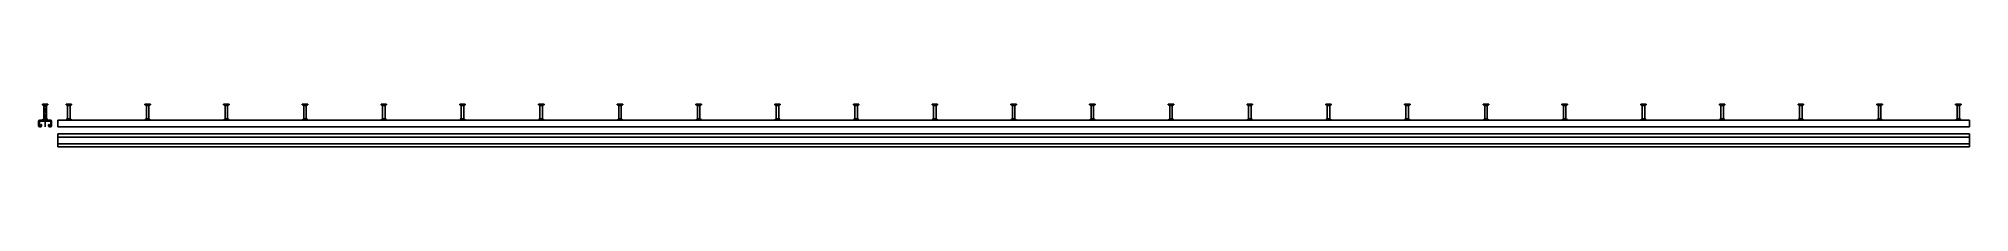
# Model space of a CAD drawing. Header units: millimetres. Extents: x -218 to 5913, y -3930 to 2743.
# Drawn here: x -218 to 5913, y -3930 to -3794 of the extents above; entities that cross this region are included whole.
import ezdxf

# ---------------------------------------------------------------- set-up
doc = ezdxf.new("R2010")
doc.units = ezdxf.units.MM
doc.header["$LTSCALE"] = 10
doc.linetypes.add('MITTE2', pattern=[1.125, 0.75, -0.125, 0.125, -0.125])
doc.layers.add('HALFEN', color=2, linetype='CONTINUOUS')

msp = doc.modelspace()

# ---------------------------------------------------------------- linework, layer by layer
at = {"layer": 'HALFEN'}
for p, q in [((-188.5, -3794.2), (-206, -3794.2)), ((-206, -3794.2), (-206, -3796.1)), ((-188.5, -3796.1), (-206, -3796.1)), ((-205.2, -3796.1), (-201.7, -3798)), ((-201.3, -3794.5), (-201.3, -3795.9)), ((-201.3, -3841), (-201.3, -3798.7)), ((-200.7, -3798.2), (-193.8, -3798.2)), ((-193.2, -3794.5), (-193.2, -3795.9)), ((-193.2, -3841), (-193.2, -3798.7)), ((-189.2, -3796.1), (-192.8, -3798)), ((-188.5, -3794.2), (-188.5, -3796.1)), ((-113, -3794.2), (-130.5, -3794.2)), ((-130.5, -3794.2), (-130.5, -3796.1)), ((-113, -3796.1), (-130.5, -3796.1)), ((-129.8, -3796.1), (-126.2, -3798)), ((-125.8, -3794.5), (-125.8, -3795.9)), ((-125.8, -3841), (-125.8, -3798.7)), ((-125.2, -3798.2), (-118.3, -3798.2)), ((-117.8, -3841), (-117.8, -3798.7)), ((-117.7, -3794.5), (-117.7, -3795.9)), ((-113.8, -3796.1), (-117.3, -3798)), ((-113, -3794.2), (-113, -3796.1)), ((119.5, -3794.2), (119.5, -3796.1)), ((137, -3794.2), (119.5, -3794.2)), ((137, -3796.1), (119.5, -3796.1)), ((120.2, -3796.1), (123.8, -3798)), ((124.2, -3794.5), (124.2, -3795.9)), ((124.2, -3841), (124.2, -3798.7)), ((124.8, -3798.2), (131.7, -3798.2)), ((132.2, -3841), (132.2, -3798.7)), ((132.3, -3794.5), (132.3, -3795.9)), ((136.2, -3796.1), (132.7, -3798)), ((137, -3794.2), (137, -3796.1)), ((369.5, -3794.2), (369.5, -3796.1)), ((387, -3794.2), (369.5, -3794.2)), ((387, -3796.1), (369.5, -3796.1)), ((370.2, -3796.1), (373.8, -3798)), ((374.2, -3794.5), (374.2, -3795.9)), ((374.2, -3841), (374.2, -3798.7)), ((374.8, -3798.2), (381.7, -3798.2)), ((382.2, -3841), (382.2, -3798.7)), ((382.3, -3794.5), (382.3, -3795.9)), ((386.2, -3796.1), (382.7, -3798)), ((387, -3794.2), (387, -3796.1)), ((619.5, -3794.2), (619.5, -3796.1)), ((637, -3794.2), (619.5, -3794.2)), ((637, -3796.1), (619.5, -3796.1)), ((620.2, -3796.1), (623.8, -3798)), ((624.2, -3794.5), (624.2, -3795.9)), ((624.2, -3841), (624.2, -3798.7)), ((624.8, -3798.2), (631.7, -3798.2)), ((632.2, -3841), (632.2, -3798.7)), ((632.3, -3794.5), (632.3, -3795.9)), ((636.2, -3796.1), (632.7, -3798)), ((637, -3794.2), (637, -3796.1)), ((869.5, -3794.2), (869.5, -3796.1)), ((887, -3794.2), (869.5, -3794.2)), ((887, -3796.1), (869.5, -3796.1)), ((870.2, -3796.1), (873.8, -3798)), ((874.2, -3794.5), (874.2, -3795.9)), ((874.2, -3841), (874.2, -3798.7)), ((874.8, -3798.2), (881.7, -3798.2)), ((882.2, -3841), (882.2, -3798.7)), ((882.3, -3794.5), (882.3, -3795.9)), ((886.2, -3796.1), (882.7, -3798)), ((887, -3794.2), (887, -3796.1)), ((1119.5, -3794.2), (1119.5, -3796.1)), ((1137, -3794.2), (1119.5, -3794.2)), ((1137, -3796.1), (1119.5, -3796.1)), ((1120.2, -3796.1), (1123.8, -3798)), ((1124.2, -3794.5), (1124.2, -3795.9)), ((1124.2, -3841), (1124.2, -3798.7)), ((1124.8, -3798.2), (1131.7, -3798.2)), ((1132.2, -3841), (1132.2, -3798.7)), ((1132.3, -3794.5), (1132.3, -3795.9)), ((1136.2, -3796.1), (1132.7, -3798)), ((1137, -3794.2), (1137, -3796.1)), ((1369.5, -3794.2), (1369.5, -3796.1)), ((1387, -3794.2), (1369.5, -3794.2)), ((1387, -3796.1), (1369.5, -3796.1)), ((1370.2, -3796.1), (1373.8, -3798)), ((1374.2, -3794.5), (1374.2, -3795.9)), ((1374.2, -3841), (1374.2, -3798.7)), ((1374.8, -3798.2), (1381.7, -3798.2)), ((1382.2, -3841), (1382.2, -3798.7)), ((1382.3, -3794.5), (1382.3, -3795.9)), ((1386.2, -3796.1), (1382.7, -3798)), ((1387, -3794.2), (1387, -3796.1)), ((1619.5, -3794.2), (1619.5, -3796.1)), ((1637, -3794.2), (1619.5, -3794.2)), ((1637, -3796.1), (1619.5, -3796.1)), ((1620.2, -3796.1), (1623.8, -3798)), ((1624.2, -3794.5), (1624.2, -3795.9)), ((1624.2, -3841), (1624.2, -3798.7)), ((1624.8, -3798.2), (1631.7, -3798.2)), ((1632.2, -3841), (1632.2, -3798.7)), ((1632.3, -3794.5), (1632.3, -3795.9)), ((1636.2, -3796.1), (1632.7, -3798)), ((1637, -3794.2), (1637, -3796.1)), ((1869.5, -3794.2), (1869.5, -3796.1)), ((1887, -3794.2), (1869.5, -3794.2)), ((1887, -3796.1), (1869.5, -3796.1)), ((1870.2, -3796.1), (1873.8, -3798)), ((1874.2, -3794.5), (1874.2, -3795.9)), ((1874.2, -3841), (1874.2, -3798.7)), ((1874.8, -3798.2), (1881.7, -3798.2)), ((1882.2, -3841), (1882.2, -3798.7)), ((1882.3, -3794.5), (1882.3, -3795.9)), ((1886.2, -3796.1), (1882.7, -3798)), ((1887, -3794.2), (1887, -3796.1)), ((2119.5, -3794.2), (2119.5, -3796.1)), ((2137, -3794.2), (2119.5, -3794.2)), ((2137, -3796.1), (2119.5, -3796.1)), ((2120.2, -3796.1), (2123.8, -3798)), ((2124.2, -3794.5), (2124.2, -3795.9)), ((2124.2, -3841), (2124.2, -3798.7)), ((2124.8, -3798.2), (2131.7, -3798.2)), ((2132.2, -3841), (2132.2, -3798.7)), ((2132.3, -3794.5), (2132.3, -3795.9)), ((2136.2, -3796.1), (2132.7, -3798)), ((2137, -3794.2), (2137, -3796.1)), ((2369.5, -3794.2), (2369.5, -3796.1)), ((2387, -3794.2), (2369.5, -3794.2)), ((2387, -3796.1), (2369.5, -3796.1)), ((2370.2, -3796.1), (2373.8, -3798)), ((2374.2, -3794.5), (2374.2, -3795.9)), ((2374.2, -3841), (2374.2, -3798.7)), ((2374.8, -3798.2), (2381.7, -3798.2)), ((2382.2, -3841), (2382.2, -3798.7)), ((2382.3, -3794.5), (2382.3, -3795.9)), ((2386.2, -3796.1), (2382.7, -3798)), ((2387, -3794.2), (2387, -3796.1)), ((2619.5, -3794.2), (2619.5, -3796.1)), ((2637, -3794.2), (2619.5, -3794.2)), ((2637, -3796.1), (2619.5, -3796.1)), ((2620.2, -3796.1), (2623.8, -3798)), ((2624.2, -3794.5), (2624.2, -3795.9)), ((2624.2, -3841), (2624.2, -3798.7)), ((2624.8, -3798.2), (2631.7, -3798.2)), ((2632.2, -3841), (2632.2, -3798.7)), ((2632.3, -3794.5), (2632.3, -3795.9)), ((2636.2, -3796.1), (2632.7, -3798)), ((2637, -3794.2), (2637, -3796.1)), ((2869.5, -3794.2), (2869.5, -3796.1)), ((2887, -3794.2), (2869.5, -3794.2)), ((2887, -3796.1), (2869.5, -3796.1)), ((2870.2, -3796.1), (2873.8, -3798)), ((2874.2, -3794.5), (2874.2, -3795.9)), ((2874.2, -3841), (2874.2, -3798.7)), ((2874.8, -3798.2), (2881.7, -3798.2)), ((2882.2, -3841), (2882.2, -3798.7)), ((2882.3, -3794.5), (2882.3, -3795.9)), ((2886.2, -3796.1), (2882.7, -3798)), ((2887, -3794.2), (2887, -3796.1)), ((3119.5, -3794.2), (3119.5, -3796.1)), ((3137, -3794.2), (3119.5, -3794.2)), ((3137, -3796.1), (3119.5, -3796.1)), ((3120.2, -3796.1), (3123.8, -3798)), ((3124.2, -3794.5), (3124.2, -3795.9)), ((3124.2, -3841), (3124.2, -3798.7)), ((3124.8, -3798.2), (3131.7, -3798.2)), ((3132.2, -3841), (3132.2, -3798.7)), ((3132.3, -3794.5), (3132.3, -3795.9)), ((3136.2, -3796.1), (3132.7, -3798)), ((3137, -3794.2), (3137, -3796.1)), ((3369.5, -3794.2), (3369.5, -3796.1)), ((3387, -3794.2), (3369.5, -3794.2)), ((3387, -3796.1), (3369.5, -3796.1)), ((3370.2, -3796.1), (3373.8, -3798)), ((3374.2, -3794.5), (3374.2, -3795.9)), ((3374.2, -3841), (3374.2, -3798.7)), ((3374.8, -3798.2), (3381.7, -3798.2)), ((3382.2, -3841), (3382.2, -3798.7)), ((3382.3, -3794.5), (3382.3, -3795.9)), ((3386.2, -3796.1), (3382.7, -3798)), ((3387, -3794.2), (3387, -3796.1)), ((3619.5, -3794.2), (3619.5, -3796.1)), ((3637, -3794.2), (3619.5, -3794.2)), ((3637, -3796.1), (3619.5, -3796.1)), ((3620.2, -3796.1), (3623.8, -3798)), ((3624.2, -3794.5), (3624.2, -3795.9)), ((3624.2, -3841), (3624.2, -3798.7)), ((3624.8, -3798.2), (3631.7, -3798.2)), ((3632.2, -3841), (3632.2, -3798.7)), ((3632.3, -3794.5), (3632.3, -3795.9)), ((3636.2, -3796.1), (3632.7, -3798)), ((3637, -3794.2), (3637, -3796.1)), ((3869.5, -3794.2), (3869.5, -3796.1)), ((3887, -3794.2), (3869.5, -3794.2)), ((3887, -3796.1), (3869.5, -3796.1)), ((3870.2, -3796.1), (3873.8, -3798)), ((3874.2, -3794.5), (3874.2, -3795.9)), ((3874.2, -3841), (3874.2, -3798.7)), ((3874.8, -3798.2), (3881.7, -3798.2)), ((3882.2, -3841), (3882.2, -3798.7)), ((3882.3, -3794.5), (3882.3, -3795.9)), ((3886.2, -3796.1), (3882.7, -3798)), ((3887, -3794.2), (3887, -3796.1)), ((4119.5, -3794.2), (4119.5, -3796.1)), ((4137, -3794.2), (4119.5, -3794.2)), ((4137, -3796.1), (4119.5, -3796.1)), ((4120.2, -3796.1), (4123.8, -3798)), ((4124.2, -3794.5), (4124.2, -3795.9)), ((4124.2, -3841), (4124.2, -3798.7)), ((4124.8, -3798.2), (4131.7, -3798.2)), ((4132.2, -3841), (4132.2, -3798.7)), ((4132.3, -3794.5), (4132.3, -3795.9)), ((4136.2, -3796.1), (4132.7, -3798)), ((4137, -3794.2), (4137, -3796.1)), ((4369.5, -3794.2), (4369.5, -3796.1)), ((4387, -3794.2), (4369.5, -3794.2)), ((4387, -3796.1), (4369.5, -3796.1)), ((4370.2, -3796.1), (4373.8, -3798)), ((4374.2, -3794.5), (4374.2, -3795.9)), ((4374.2, -3841), (4374.2, -3798.7)), ((4374.8, -3798.2), (4381.7, -3798.2)), ((4382.2, -3841), (4382.2, -3798.7)), ((4382.3, -3794.5), (4382.3, -3795.9)), ((4386.2, -3796.1), (4382.7, -3798)), ((4387, -3794.2), (4387, -3796.1)), ((4619.5, -3794.2), (4619.5, -3796.1)), ((4637, -3794.2), (4619.5, -3794.2)), ((4637, -3796.1), (4619.5, -3796.1)), ((4620.2, -3796.1), (4623.8, -3798)), ((4624.2, -3794.5), (4624.2, -3795.9)), ((4624.2, -3841), (4624.2, -3798.7)), ((4624.8, -3798.2), (4631.7, -3798.2)), ((4632.2, -3841), (4632.2, -3798.7)), ((4632.3, -3794.5), (4632.3, -3795.9)), ((4636.2, -3796.1), (4632.7, -3798)), ((4637, -3794.2), (4637, -3796.1)), ((4869.5, -3794.2), (4869.5, -3796.1)), ((4887, -3794.2), (4869.5, -3794.2)), ((4887, -3796.1), (4869.5, -3796.1)), ((4870.2, -3796.1), (4873.8, -3798)), ((4874.2, -3794.5), (4874.2, -3795.9)), ((4874.2, -3841), (4874.2, -3798.7)), ((4874.8, -3798.2), (4881.7, -3798.2)), ((4882.2, -3841), (4882.2, -3798.7)), ((4882.3, -3794.5), (4882.3, -3795.9)), ((4886.2, -3796.1), (4882.7, -3798)), ((4887, -3794.2), (4887, -3796.1)), ((5119.5, -3794.2), (5119.5, -3796.1)), ((5137, -3794.2), (5119.5, -3794.2)), ((5137, -3796.1), (5119.5, -3796.1)), ((5120.2, -3796.1), (5123.8, -3798)), ((5124.2, -3794.5), (5124.2, -3795.9)), ((5124.2, -3841), (5124.2, -3798.7)), ((5124.8, -3798.2), (5131.7, -3798.2)), ((5132.2, -3841), (5132.2, -3798.7)), ((5132.3, -3794.5), (5132.3, -3795.9)), ((5136.2, -3796.1), (5132.7, -3798)), ((5137, -3794.2), (5137, -3796.1)), ((5369.5, -3794.2), (5369.5, -3796.1)), ((5387, -3794.2), (5369.5, -3794.2)), ((5387, -3796.1), (5369.5, -3796.1)), ((5370.2, -3796.1), (5373.8, -3798)), ((5374.2, -3794.5), (5374.2, -3795.9)), ((5374.2, -3841), (5374.2, -3798.7)), ((5374.8, -3798.2), (5381.7, -3798.2)), ((5382.2, -3841), (5382.2, -3798.7)), ((5382.3, -3794.5), (5382.3, -3795.9)), ((5386.2, -3796.1), (5382.7, -3798)), ((5387, -3794.2), (5387, -3796.1)), ((5619.5, -3794.2), (5619.5, -3796.1)), ((5637, -3794.2), (5619.5, -3794.2)), ((5637, -3796.1), (5619.5, -3796.1)), ((5620.2, -3796.1), (5623.8, -3798)), ((5624.2, -3794.5), (5624.2, -3795.9)), ((5624.2, -3841), (5624.2, -3798.7)), ((5624.8, -3798.2), (5631.7, -3798.2)), ((5632.2, -3841), (5632.2, -3798.7)), ((5632.3, -3794.5), (5632.3, -3795.9)), ((5636.2, -3796.1), (5632.7, -3798)), ((5637, -3794.2), (5637, -3796.1)), ((5869.5, -3794.2), (5887, -3794.2)), ((5869.5, -3794.2), (5869.5, -3796.1)), ((5869.5, -3796.1), (5887, -3796.1)), ((5870.2, -3796.1), (5873.8, -3798)), ((5874.2, -3794.5), (5874.2, -3795.9)), ((5874.2, -3841), (5874.2, -3798.7)), ((5881.7, -3798.2), (5874.8, -3798.2)), ((5882.2, -3841), (5882.2, -3798.7)), ((5882.3, -3794.5), (5882.3, -3795.9)), ((5886.2, -3796.1), (5882.7, -3798)), ((5887, -3794.2), (5887, -3796.1)), ((-217.9, -3848.7), (-217.9, -3862.2)), ((-215.4, -3848.7), (-215.4, -3862.2)), ((-214.4, -3845.2), (-180.1, -3845.2)), ((-214.4, -3847.7), (-180.1, -3847.7)), ((-210.9, -3860), (-210.5, -3858.5)), ((-210.9, -3862.2), (-210.9, -3860)), ((-208.8, -3858.5), (-210.5, -3858.5)), ((-208.4, -3860), (-208.8, -3858.5)), ((-208.4, -3862.2), (-208.4, -3860)), ((-202.5, -3841), (-192, -3841)), ((-185.7, -3858.5), (-186.1, -3860)), ((-186.1, -3862.2), (-186.1, -3860)), ((-185.7, -3858.5), (-184, -3858.5)), ((-183.6, -3860), (-184, -3858.5)), ((-183.6, -3862.2), (-183.6, -3860)), ((-179.1, -3848.7), (-179.1, -3862.2)), ((-176.6, -3848.7), (-176.6, -3862.2)), ((-156.8, -3845.2), (5913.2, -3845.2)), ((-156.8, -3845.2), (-156.8, -3865.7)), ((-127, -3841), (-116.5, -3841)), ((123, -3841), (133.5, -3841)), ((373, -3841), (383.5, -3841)), ((623, -3841), (633.5, -3841)), ((873, -3841), (883.5, -3841)), ((1123, -3841), (1133.5, -3841)), ((1373, -3841), (1383.5, -3841)), ((1623, -3841), (1633.5, -3841)), ((1873, -3841), (1883.5, -3841)), ((2123, -3841), (2133.5, -3841)), ((2373, -3841), (2383.5, -3841)), ((2623, -3841), (2633.5, -3841)), ((2873, -3841), (2883.5, -3841)), ((3123, -3841), (3133.5, -3841)), ((3373, -3841), (3383.5, -3841)), ((3623, -3841), (3633.5, -3841)), ((3873, -3841), (3883.5, -3841)), ((4123, -3841), (4133.5, -3841)), ((4373, -3841), (4383.5, -3841)), ((4623, -3841), (4633.5, -3841)), ((4873, -3841), (4883.5, -3841)), ((5123, -3841), (5133.5, -3841)), ((5373, -3841), (5383.5, -3841)), ((5623, -3841), (5633.5, -3841)), ((5883.5, -3841), (5873, -3841)), ((5913.2, -3845.2), (5913.2, -3865.7)), ((-214.4, -3863.2), (-211.9, -3863.2)), ((-214.4, -3865.7), (-211.9, -3865.7)), ((-180.1, -3863.2), (-182.6, -3863.2)), ((-180.1, -3865.7), (-182.6, -3865.7)), ((-156.8, -3865.7), (5913.2, -3865.7)), ((-156.8, -3888.2), (5913.2, -3888.2)), ((-156.8, -3888.2), (-156.8, -3929.6)), ((-156.8, -3899), (5913.2, -3899)), ((-156.8, -3920), (5913.2, -3920)), ((5913.2, -3888.2), (5913.2, -3929.6)), ((-156.8, -3929.6), (5913.2, -3929.6))]:
    msp.add_line(p, q, dxfattribs=at)
at = {"layer": 'HALFEN', "color": 1, "linetype": 'MITTE2'}
msp.add_line((-197.2, -3794.2), (-197.2, -3865.7), dxfattribs=at)
at = {"layer": 'HALFEN'}
for centre, radius, start, end in [((-202.1, -3798.7), 0.8, 0, 62.30053), ((-192.4, -3798.7), 0.8, 117.69947, 180), ((-126.6, -3798.7), 0.8, 0, 62.30053), ((-117, -3798.7), 0.8, 117.69947, 180), ((123.4, -3798.7), 0.8, 0, 62.30053), ((133, -3798.7), 0.8, 117.69947, 180), ((373.4, -3798.7), 0.8, 0, 62.30053), ((383, -3798.7), 0.8, 117.69947, 180), ((623.4, -3798.7), 0.8, 0, 62.30053), ((633, -3798.7), 0.8, 117.69947, 180), ((873.4, -3798.7), 0.8, 0, 62.30053), ((883, -3798.7), 0.8, 117.69947, 180), ((1123.5, -3798.7), 0.8, 0, 62.30053), ((1133, -3798.7), 0.8, 117.69947, 180), ((1373.5, -3798.7), 0.8, 0, 62.30053), ((1383, -3798.7), 0.8, 117.69947, 180), ((1623.5, -3798.7), 0.8, 0, 62.30053), ((1633, -3798.7), 0.8, 117.69947, 180), ((1873.5, -3798.7), 0.8, 0, 62.30053), ((1883, -3798.7), 0.8, 117.69947, 180), ((2123.4, -3798.7), 0.8, 0, 62.30053), ((2133.1, -3798.7), 0.8, 117.69947, 180), ((2373.4, -3798.7), 0.8, 0, 62.30053), ((2383.1, -3798.7), 0.8, 117.69947, 180), ((2623.4, -3798.7), 0.8, 0, 62.30053), ((2633.1, -3798.7), 0.8, 117.69947, 180), ((2873.4, -3798.7), 0.8, 0, 62.30053), ((2883.1, -3798.7), 0.8, 117.69947, 180), ((3123.4, -3798.7), 0.8, 0, 62.30053), ((3133, -3798.7), 0.8, 117.69947, 180), ((3373.4, -3798.7), 0.8, 0, 62.30053), ((3383, -3798.7), 0.8, 117.69947, 180), ((3623.4, -3798.7), 0.8, 0, 62.30053), ((3633, -3798.7), 0.8, 117.69947, 180), ((3873.4, -3798.7), 0.8, 0, 62.30053), ((3883, -3798.7), 0.8, 117.69947, 180), ((4123.4, -3798.7), 0.8, 0, 62.30053), ((4133, -3798.7), 0.8, 117.69947, 180), ((4373.4, -3798.7), 0.8, 0, 62.30053), ((4383, -3798.7), 0.8, 117.69947, 180), ((4623.4, -3798.7), 0.8, 0, 62.30053), ((4633, -3798.7), 0.8, 117.69947, 180), ((4873.4, -3798.7), 0.8, 0, 62.30053), ((4883.1, -3798.7), 0.8, 117.69947, 180), ((5123.4, -3798.7), 0.8, 0, 62.30053), ((5133.1, -3798.7), 0.8, 117.69947, 180), ((5373.4, -3798.7), 0.8, 0, 62.30053), ((5383.1, -3798.7), 0.8, 117.69947, 180), ((5623.4, -3798.7), 0.8, 0, 62.30053), ((5633.1, -3798.7), 0.8, 117.69947, 180), ((5873.4, -3798.7), 0.8, 0, 62.30053), ((5883.1, -3798.7), 0.8, 117.69947, 180), ((-214.4, -3848.7), 3.5, 90, 180), ((-214.4, -3862.2), 3.5, 180, 270), ((-214.4, -3848.7), 1, 90, 180), ((-214.4, -3862.2), 1, 180, 270), ((-211.9, -3862.2), 1, 270, 0), ((-211.9, -3862.2), 3.5, 270, 0), ((-210.8, -3835.5), 10, 283.18044, 326.01848), ((-183.7, -3835.5), 10, 213.98152, 256.81956), ((-182.6, -3862.2), 3.5, 180, 270), ((-182.6, -3862.2), 1, 180, 270), ((-180.1, -3848.7), 3.5, 0, 90), ((-180.1, -3848.7), 1, 0, 90), ((-180.1, -3862.2), 1, 270, 0), ((-180.1, -3862.2), 3.5, 270, 0), ((-133.5, -3843.2), 2, 270, 283.18044), ((-135.3, -3835.5), 10, 283.18044, 326.01848), ((-108.2, -3835.5), 10, 213.98152, 256.81956), ((-110, -3843.2), 2, 256.81956, 270), ((116.5, -3843.2), 2, 270, 283.18044), ((114.7, -3835.5), 10, 283.18044, 326.01848), ((141.8, -3835.5), 10, 213.98152, 256.81956), ((140, -3843.2), 2, 256.81956, 270), ((366.5, -3843.2), 2, 270, 283.18044), ((364.7, -3835.5), 10, 283.18044, 326.01848), ((391.8, -3835.5), 10, 213.98152, 256.81956), ((390, -3843.2), 2, 256.81956, 270), ((616.5, -3843.2), 2, 270, 283.18044), ((614.7, -3835.5), 10, 283.18044, 326.01848), ((641.8, -3835.5), 10, 213.98152, 256.81956), ((640, -3843.2), 2, 256.81956, 270), ((866.5, -3843.2), 2, 270, 283.18044), ((864.7, -3835.5), 10, 283.18044, 326.01848), ((891.8, -3835.5), 10, 213.98152, 256.81956), ((890, -3843.2), 2, 256.81956, 270), ((1116.5, -3843.2), 2, 270, 283.18044), ((1114.7, -3835.5), 10, 283.18044, 326.01848), ((1141.8, -3835.5), 10, 213.98152, 256.81956), ((1140, -3843.2), 2, 256.81956, 270), ((1366.5, -3843.2), 2, 270, 283.18044), ((1364.7, -3835.5), 10, 283.18044, 326.01848), ((1391.8, -3835.5), 10, 213.98152, 256.81956), ((1390, -3843.2), 2, 256.81956, 270), ((1616.5, -3843.2), 2, 270, 283.18044), ((1614.7, -3835.5), 10, 283.18044, 326.01848), ((1641.8, -3835.5), 10, 213.98152, 256.81956), ((1640, -3843.2), 2, 256.81956, 270), ((1866.5, -3843.2), 2, 270, 283.18044), ((1864.7, -3835.5), 10, 283.18044, 326.01848), ((1891.8, -3835.5), 10, 213.98152, 256.81956), ((1890, -3843.2), 2, 256.81956, 270), ((2116.5, -3843.2), 2, 270, 283.18044), ((2114.7, -3835.5), 10, 283.18044, 326.01848), ((2141.8, -3835.5), 10, 213.98152, 256.81956), ((2140, -3843.2), 2, 256.81956, 270), ((2366.5, -3843.2), 2, 270, 283.18044), ((2364.7, -3835.5), 10, 283.18044, 326.01848), ((2391.8, -3835.5), 10, 213.98152, 256.81956), ((2390, -3843.2), 2, 256.81956, 270), ((2616.5, -3843.2), 2, 270, 283.18044), ((2614.7, -3835.5), 10, 283.18044, 326.01848), ((2641.8, -3835.5), 10, 213.98152, 256.81956), ((2640, -3843.2), 2, 256.81956, 270), ((2866.5, -3843.2), 2, 270, 283.18044), ((2864.7, -3835.5), 10, 283.18044, 326.01848), ((2891.8, -3835.5), 10, 213.98152, 256.81956), ((2890, -3843.2), 2, 256.81956, 270), ((3116.5, -3843.2), 2, 270, 283.18044), ((3114.7, -3835.5), 10, 283.18044, 326.01848), ((3141.8, -3835.5), 10, 213.98152, 256.81956), ((3140, -3843.2), 2, 256.81956, 270), ((3366.5, -3843.2), 2, 270, 283.18044), ((3364.7, -3835.5), 10, 283.18044, 326.01848), ((3391.8, -3835.5), 10, 213.98152, 256.81956), ((3390, -3843.2), 2, 256.81956, 270), ((3616.5, -3843.2), 2, 270, 283.18044), ((3614.7, -3835.5), 10, 283.18044, 326.01848), ((3641.8, -3835.5), 10, 213.98152, 256.81956), ((3640, -3843.2), 2, 256.81956, 270), ((3866.5, -3843.2), 2, 270, 283.18044), ((3864.7, -3835.5), 10, 283.18044, 326.01848), ((3891.8, -3835.5), 10, 213.98152, 256.81956), ((3890, -3843.2), 2, 256.81956, 270), ((4116.5, -3843.2), 2, 270, 283.18044), ((4114.7, -3835.5), 10, 283.18044, 326.01848), ((4141.8, -3835.5), 10, 213.98152, 256.81956), ((4140, -3843.2), 2, 256.81956, 270), ((4366.5, -3843.2), 2, 270, 283.18044), ((4364.7, -3835.5), 10, 283.18044, 326.01848), ((4391.8, -3835.5), 10, 213.98152, 256.81956), ((4390, -3843.2), 2, 256.81956, 270), ((4616.5, -3843.2), 2, 270, 283.18044), ((4614.7, -3835.5), 10, 283.18044, 326.01848), ((4641.8, -3835.5), 10, 213.98152, 256.81956), ((4640, -3843.2), 2, 256.81956, 270), ((4866.5, -3843.2), 2, 270, 283.18044), ((4864.7, -3835.5), 10, 283.18044, 326.01848), ((4891.8, -3835.5), 10, 213.98152, 256.81956), ((4890, -3843.2), 2, 256.81956, 270), ((5116.5, -3843.2), 2, 270, 283.18044), ((5114.7, -3835.5), 10, 283.18044, 326.01848), ((5141.8, -3835.5), 10, 213.98152, 256.81956), ((5140, -3843.2), 2, 256.81956, 270), ((5366.5, -3843.2), 2, 270, 283.18044), ((5364.7, -3835.5), 10, 283.18044, 326.01848), ((5391.8, -3835.5), 10, 213.98152, 256.81956), ((5390, -3843.2), 2, 256.81956, 270), ((5616.5, -3843.2), 2, 270, 283.18044), ((5614.7, -3835.5), 10, 283.18044, 326.01848), ((5641.8, -3835.5), 10, 213.98152, 256.81956), ((5640, -3843.2), 2, 256.81956, 270), ((5866.5, -3843.2), 2, 270, 283.18044), ((5864.7, -3835.5), 10, 283.18044, 326.01848), ((5891.8, -3835.5), 10, 213.98152, 256.81956), ((5890, -3843.2), 2, 256.81956, 270)]:
    msp.add_arc(centre, radius, start, end, dxfattribs=at)

doc.saveas('drawing.dxf')
